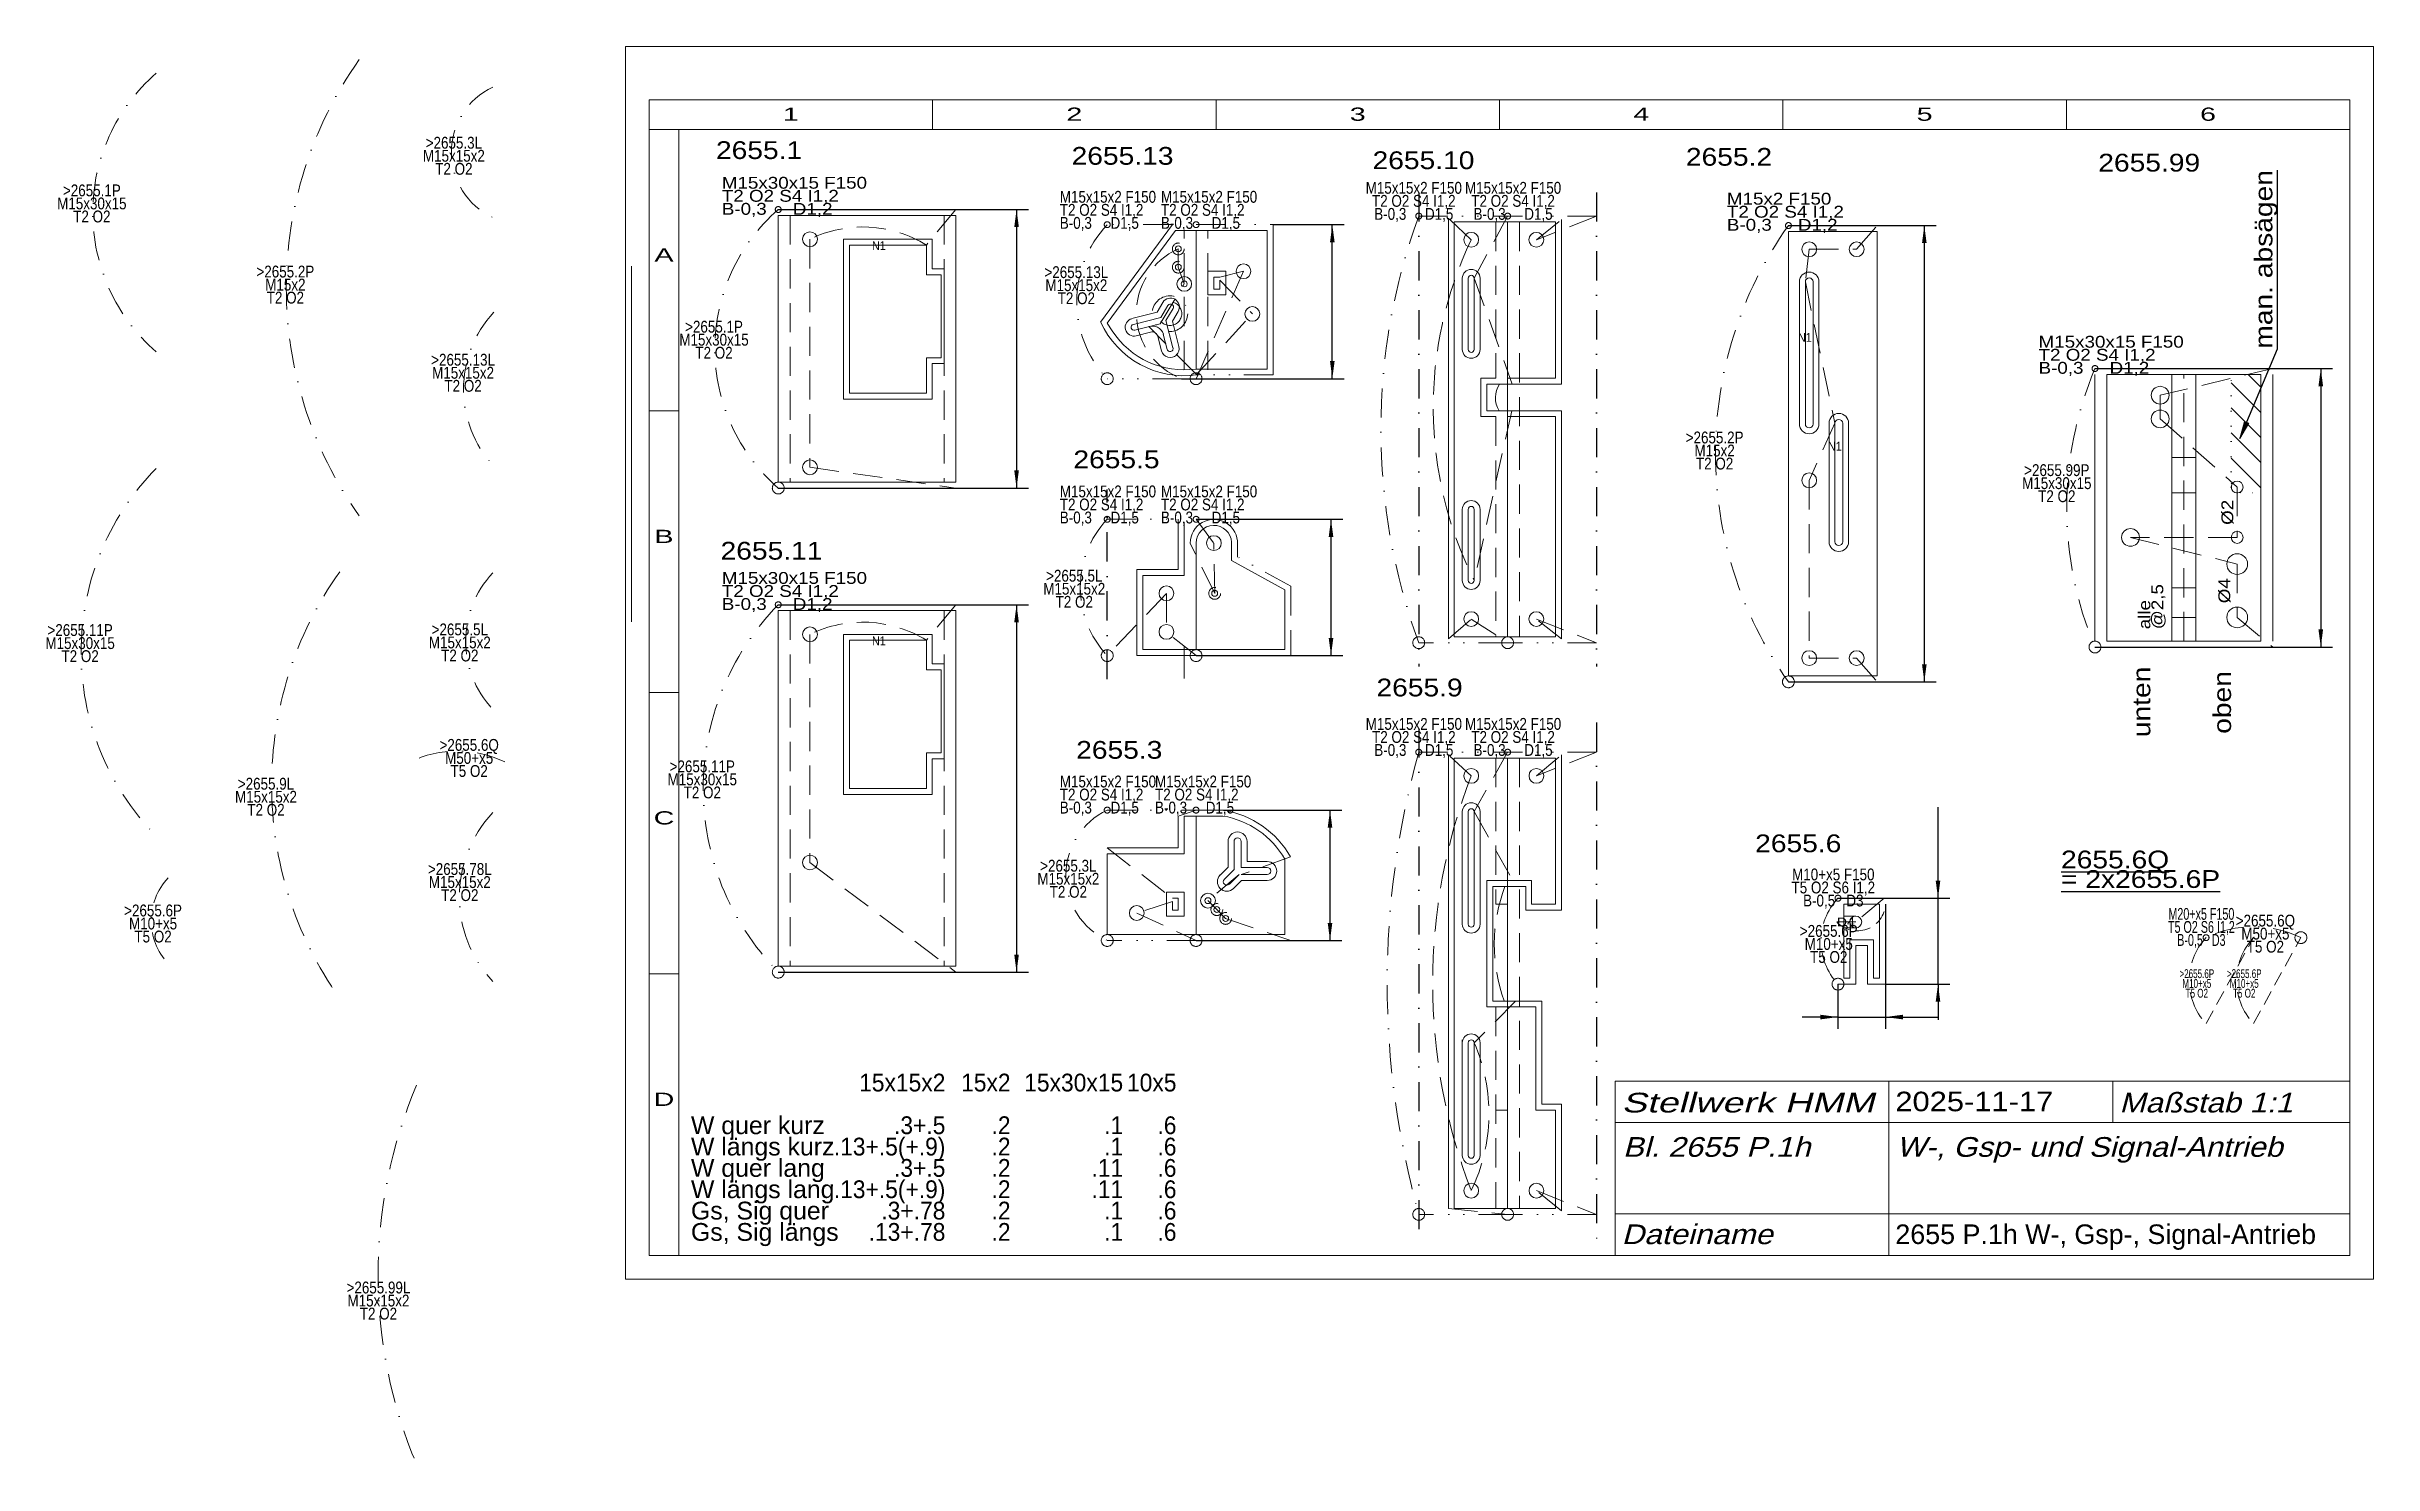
# Model space of a CAD drawing. Extents: x -97 to 296, y -30 to 209.
import ezdxf
from ezdxf.enums import TextEntityAlignment as Align

# ---------------------------------------------------------------- set-up
doc = ezdxf.new("R2010")
doc.units = 0
doc.header["$LTSCALE"] = 9.84733
for name, pattern in [('DASHDOT', [1, 0.5, -0.25, 0, -0.25]), ('DASHED', [0.75, 0.5, -0.25]), ('DIVIDE', [1.25, 0.5, -0.25, 0, -0.25, 0, -0.25]), ('DOT', [0.25, 0, -0.25]), ('HIDDEN', [0.375, 0.25, -0.125]), ('PHANTOM', [2.5, 1.25, -0.25, 0.25, -0.25, 0.25, -0.25])]:
    doc.linetypes.add(name, pattern=pattern)
for name, color, linetype, lineweight in [('2655_1 RAHMEN', 7, 'CONTINUOUS', 13), ('2655_10 ZUNGENSCHIEBER', 171, 'CONTINUOUS', 13), ('2655_10L', 30, 'CONTINUOUS', 13), ('2655_10R', 14, 'CONTINUOUS', 13), ('2655_11P', 30, 'CONTINUOUS', 13), ('2655_12 SIGNALPLATTE', 172, 'CONTINUOUS', 13), ('2655_13L', 30, 'CONTINUOUS', 13), ('2655_13R', 14, 'CONTINUOUS', 13), ('2655_1P', 30, 'CONTINUOUS', 13), ('2655_2 SCHIEBER', 230, 'CONTINUOUS', 13), ('2655_2P', 30, 'CONTINUOUS', 13), ('2655_3 DREHHEBEL', 150, 'CONTINUOUS', 13), ('2655_3L', 30, 'CONTINUOUS', 13), ('2655_3R', 14, 'CONTINUOUS', 13), ('2655_5 STELLHEBEL', 172, 'CONTINUOUS', 13), ('2655_5L', 30, 'CONTINUOUS', 13), ('2655_5R', 14, 'CONTINUOUS', 13), ('2655_6 STELLVERSTELLUNG', 230, 'CONTINUOUS', 13), ('2655_6P', 30, 'CONTINUOUS', 13), ('2655_6Q', 30, 'CONTINUOUS', 13), ('2655_8 STELLANSCHLAG', 6, 'CONTINUOUS', 13), ('2655_9 RIEGELSCHIEBER', 171, 'CONTINUOUS', 13), ('2655_99 RAHMENLEHRE', 7, 'CONTINUOUS', 13), ('2655_99P', 30, 'CONTINUOUS', 13), ('2655_9L', 30, 'CONTINUOUS', 13), ('2655_9R', 14, 'CONTINUOUS', 13), ('2655___ W-_ GSP-_ SIGNAL-ANTRIEB', 230, 'CONTINUOUS', 13), ('BEMAßUNG', 7, 'CONTINUOUS', 25), ('BESCHRIFTUNG', 7, 'CONTINUOUS', 25), ('HILFSLINIEN', 3, 'CONTINUOUS', 0), ('MITTELLINIEN', 5, 'DASHDOT', 25), ('SCHRAFFUR', 7, 'CONTINUOUS', 25), ('STANDARD', 7, 'CONTINUOUS', 0)]:
    doc.layers.add(name, color=color, linetype=linetype, lineweight=lineweight)
doc.styles.add('Arial', font='arial.ttf')

msp = doc.modelspace()

# ---------------------------------------------------------------- texts
at = {"layer": '2655_10L', "insert": (134.04, 182.77), "char_height": 2, "attachment_point": 5, "line_spacing_factor": 0.66, "style": 'Arial'}
msp.add_mtext('\\W0.810867;M15x15x2 F150\\PT2 O2 S4 I1,2\\PB-0,3     D1,5', dxfattribs=at)
at = {"layer": '2655_10R', "insert": (150.8, 182.77), "char_height": 2, "attachment_point": 5, "line_spacing_factor": 0.66, "style": 'Arial'}
msp.add_mtext('\\W0.810867;M15x15x2 F150\\PT2 O2 S4 I1,2\\PB-0,3     D1,5', dxfattribs=at)
at = {"layer": '2655_11P', "linetype": 'DASHED', "style": 'Arial', "width": 0.864842}
msp.add_text('N1', height=1.5, dxfattribs=at).set_placement((42.6, 109.45), align=Align.TOP_LEFT)
at = {"layer": '2655_11P', "insert": (17.26, 120.32), "char_height": 2, "attachment_point": 1, "line_spacing_factor": 0.66, "style": 'Arial'}
msp.add_mtext('\\W1.135101;M15x30x15 F150\\PT2 O2 S4 I1,2\\PB-0,3     D1,2', dxfattribs=at)
at = {"layer": '2655_13L', "insert": (74.3, 184.64), "char_height": 2, "attachment_point": 1, "line_spacing_factor": 0.66, "style": 'Arial'}
msp.add_mtext('\\W0.810867;M15x15x2 F150\\PT2 O2 S4 I1,2\\PB-0,3     D1,5', dxfattribs=at)
at = {"layer": '2655_13R', "insert": (91.37, 184.64), "char_height": 2, "attachment_point": 1, "line_spacing_factor": 0.66, "style": 'Arial'}
msp.add_mtext('\\W0.810867;M15x15x2 F150\\PT2 O2 S4 I1,2\\PB-0,3     D1,5', dxfattribs=at)
at = {"layer": '2655_1P', "linetype": 'DASHED', "style": 'Arial', "width": 0.864842}
msp.add_text('N1', height=1.5, dxfattribs=at).set_placement((42.6, 176.15), align=Align.TOP_LEFT)
at = {"layer": '2655_1P', "insert": (17.26, 187.01), "char_height": 2, "attachment_point": 1, "line_spacing_factor": 0.66, "style": 'Arial'}
msp.add_mtext('\\W1.135101;M15x30x15 F150\\PT2 O2 S4 I1,2\\PB-0,3     D1,2', dxfattribs=at)
at = {"layer": '2655_2P', "linetype": 'DASHED', "style": 'Arial', "width": 0.864842}
for p in [(198.88, 160.67), (203.94, 142.31)]:
    msp.add_text('N1', height=1.5, dxfattribs=at).set_placement(p, align=Align.TOP_LEFT)
at = {"layer": '2655_2P', "insert": (186.88, 184.32), "char_height": 2, "attachment_point": 1, "line_spacing_factor": 0.66, "style": 'Arial'}
msp.add_mtext('\\W1.135100;M15x2 F150\\PT2 O2 S4 I1,2\\PB-0,3     D1,2', dxfattribs=at)
at = {"layer": '2655_3L', "insert": (74.3, 85.97), "char_height": 2, "attachment_point": 1, "line_spacing_factor": 0.66, "style": 'Arial'}
msp.add_mtext('\\W0.810867;M15x15x2 F150\\PT2 O2 S4 I1,2\\PB-0,3     D1,5', dxfattribs=at)
at = {"layer": '2655_3R', "insert": (90.37, 85.97), "char_height": 2, "attachment_point": 1, "line_spacing_factor": 0.66, "style": 'Arial'}
msp.add_mtext('\\W0.810867;M15x15x2 F150\\PT2 O2 S4 I1,2\\PB-0,3     D1,5', dxfattribs=at)
at = {"layer": '2655_5L', "insert": (74.3, 134.92), "char_height": 2, "attachment_point": 1, "line_spacing_factor": 0.66, "style": 'Arial'}
msp.add_mtext('\\W0.810867;M15x15x2 F150\\PT2 O2 S4 I1,2\\PB-0,3     D1,5', dxfattribs=at)
at = {"layer": '2655_5R', "insert": (91.37, 134.92), "char_height": 2, "attachment_point": 1, "line_spacing_factor": 0.66, "style": 'Arial'}
msp.add_mtext('\\W0.810867;M15x15x2 F150\\PT2 O2 S4 I1,2\\PB-0,3     D1,5', dxfattribs=at)
at = {"layer": '2655_6P', "linetype": 'DASHED', "style": 'Arial', "width": 1.135027}
msp.add_text('D4', height=1.5, dxfattribs=at).set_placement((205.43, 62.01), align=Align.TOP_LEFT)
at = {"layer": '2655_6P', "insert": (204.84, 66.9), "char_height": 2, "attachment_point": 5, "line_spacing_factor": 0.66, "style": 'Arial'}
msp.add_mtext('\\W0.810851;M10+x5 F150\\PT5 O2 S6 I1,2\\PB-0,5   D3', dxfattribs=at)
at = {"layer": '2655_6Q', "attachment_point": 5, "line_spacing_factor": 0.66, "style": 'Arial'}
for s, insert, char_height in [('\\W0.648577;M20+x5 F150\\PT5 O2 S6 I1,2\\PB-0,5   D3', (266.96, 60.24), 2), ('\\W0.648575;>2655.6P\\PM10+x5\\PT5 O2', (266.19, 50.88), 1.5), ('\\W0.648575;>2655.6P\\PM10+x5\\PT5 O2', (274.19, 50.88), 1.5)]:
    msp.add_mtext(s, dxfattribs=dict(at, insert=insert, char_height=char_height))
at = {"layer": '2655_99P', "insert": (239.48, 160.18), "char_height": 2, "attachment_point": 1, "line_spacing_factor": 0.66, "style": 'Arial'}
msp.add_mtext('\\W1.135101;M15x30x15 F150\\PT2 O2 S4 I1,2\\PB-0,3     D1,2', dxfattribs=at)
at = {"layer": '2655_9L', "insert": (134.05, 92.3), "char_height": 2, "attachment_point": 5, "line_spacing_factor": 0.66, "style": 'Arial'}
msp.add_mtext('\\W0.810867;M15x15x2 F150\\PT2 O2 S4 I1,2\\PB-0,3     D1,5', dxfattribs=at)
at = {"layer": '2655_9R', "insert": (150.8, 92.3), "char_height": 2, "attachment_point": 5, "line_spacing_factor": 0.66, "style": 'Arial'}
msp.add_mtext('\\W0.810867;M15x15x2 F150\\PT2 O2 S4 I1,2\\PB-0,3     D1,5', dxfattribs=at)
at = {"layer": '2655___ W-_ GSP-_ SIGNAL-ANTRIEB', "char_height": 2, "attachment_point": 5, "line_spacing_factor": 0.66, "style": 'Arial'}
for s, insert in [('\\W0.810845;>2655.3L\\PM15x15x2\\PT2 O2', (-27.96, 190.55)), ('\\W0.810845;>2655.1P\\PM15x30x15\\PT2 O2', (-89.06, 182.51)), ('\\W0.810845;>2655.2P\\PM15x2\\PT2 O2', (-56.4, 168.81)), ('\\W0.810848;>2655.13L\\PM15x15x2\\PT2 O2', (77.09, 168.71)), ('\\W0.810845;>2655.1P\\PM15x30x15\\PT2 O2', (15.94, 159.51)), ('\\W0.810848;>2655.13L\\PM15x15x2\\PT2 O2', (-26.41, 153.93)), ('\\W0.810845;>2655.2P\\PM15x2\\PT2 O2', (184.81, 140.81)), ('\\W0.810848;>2655.99P\\PM15x30x15\\PT2 O2', (242.56, 135.3)), ('\\W0.810845;>2655.5L\\PM15x15x2\\PT2 O2', (76.74, 117.48)), ('\\W0.810848;>2655.11P\\PM15x30x15\\PT2 O2', (-91.04, 108.31)), ('\\W0.810845;>2655.5L\\PM15x15x2\\PT2 O2', (-26.96, 108.42)), ('\\W0.810846;>2655.6Q\\PM50+x5\\PT5 O2', (-25.38, 88.93)), ('\\W0.810848;>2655.11P\\PM15x30x15\\PT2 O2', (13.96, 85.31)), ('\\W0.810845;>2655.9L\\PM15x15x2\\PT2 O2', (-59.67, 82.38)), ('\\W0.810848;>2655.78L\\PM15x15x2\\PT2 O2', (-26.96, 67.98)), ('\\W0.810845;>2655.3L\\PM15x15x2\\PT2 O2', (75.74, 68.54)), ('\\W0.810845;>2655.6P\\PM10+x5\\PT5 O2', (-78.73, 60.99)), ('\\W0.810845;>2655.6P\\PM10+x5\\PT5 O2', (204.07, 57.54)), ('\\W0.810846;>2655.6Q\\PM50+x5\\PT5 O2', (277.76, 59.28)), ('\\W0.810848;>2655.99L\\PM15x15x2\\PT2 O2', (-40.69, -2.64))]:
    msp.add_mtext(s, dxfattribs=dict(at, insert=insert))
at = {"layer": 'BESCHRIFTUNG', "style": 'Arial'}
for s, height, width, p in [('2655.1', 3, 1.135138, (16.27, 193.02)), ('2655.13', 3, 1.135139, (76.29, 192.05)), ('2655.10', 3, 1.135139, (127.08, 191.31)), ('2655.2', 3, 1.135138, (179.96, 191.89)), ('2655.99', 3, 1.135139, (249.56, 190.9)), ('2655.5', 3, 1.135138, (76.59, 140.83)), ('2655.11', 3, 1.135139, (17.05, 125.41)), ('2655.9', 3, 1.134873, (127.74, 102.33)), ('2655.3', 3, 1.135138, (77.06, 91.81)), ('2655.6', 3, 1.135138, (191.65, 76.03)), ('2025-11-17', 3.3, 1.130203, (215.31, 32.62)), ('2655 P.1h W-, Gsp-, Signal-Antrieb', 3.3, 0.982814, (215.31, 10.22))]:
    msp.add_text(s, height=height, dxfattribs=dict(at, width=width)).set_placement(p, align=Align.TOP_LEFT)
at = {"layer": 'BESCHRIFTUNG', "style": 'Arial', "width": 1.135108}
msp.add_text('man. absägen', height=3, rotation=90, dxfattribs=at).set_placement((275.94, 158.01), align=Align.TOP_LEFT)
at = {"layer": 'BESCHRIFTUNG', "style": 'Arial', "width": 1.135065}
for s, p in [('Ø2', (272.34, 128.28)), ('Ø4', (271.82, 115.05))]:
    msp.add_text(s, height=2, rotation=90, dxfattribs=at).set_placement(p)
at = {"layer": 'BESCHRIFTUNG', "linetype": 'PHANTOM', "style": 'Arial'}
for s, width, p in [('unten', 1.135137, (255.34, 92.45)), ('oben', 1.135145, (268.96, 93.02))]:
    msp.add_text(s, height=3, rotation=90, dxfattribs=dict(at, width=width)).set_placement(p, align=Align.TOP_LEFT)
at = {"layer": 'BESCHRIFTUNG', "style": 'Arial', "oblique": 15}
for s, width, p in [('Stellwerk HMM', 1.365378, (169.11, 32.44)), ('Maßstab 1:1', 1.134935, (253.11, 32.44)), ('Bl. 2655 P.1h', 1.134924, (169.33, 24.96)), ('W-, Gsp- und Signal-Antrieb ', 1.121608, (215.53, 24.96)), ('Dateiname', 1.135074, (169.11, 10.22))]:
    msp.add_text(s, height=3.325, dxfattribs=dict(at, width=width)).set_placement(p, align=Align.TOP_LEFT)
at = {"layer": 'BESCHRIFTUNG', "insert": (260.93, 110.66), "char_height": 2, "attachment_point": 7, "rotation": 90, "line_spacing_factor": 0.66, "style": 'Arial'}
msp.add_mtext('\\W1.135062;alle\\P@2,5', dxfattribs=at)
at = {"layer": 'BESCHRIFTUNG', "insert": (243.27, 73.31), "char_height": 3, "attachment_point": 1, "line_spacing_factor": 0.66, "style": 'Arial'}
msp.add_mtext('\\W1.135112;\\L2655.6Q\\P= 2x2655.6P', dxfattribs=at)
at = {"layer": 'BESCHRIFTUNG', "linetype": 'DASHED', "char_height": 3, "line_spacing_factor": 0.72, "style": 'Arial'}
for s, insert, attachment_point in [('\\W0.918893;15x15x2\\P\\P.3+.5\\P.13+.5(+.9)\\P.3+.5\\P.13+.5(+.9)\\P.3+.78\\P.13+.78\\P', (54.99, 35.66), 3), ('\\W0.918886;15x2\\P\\P.2\\P.2\\P.2\\P.2\\P.2\\P.2', (65.99, 35.66), 3), ('\\W0.918886;15x30x15\\P\\P.1\\P.1\\P.11\\P.11\\P.1\\P.1\\P', (84.99, 35.66), 3), ('\\W0.918886;10x5\\P\\P.6\\P.6\\P.6\\P.6\\P.6\\P.6', (93.99, 35.66), 3), ('\\W1.000000;\\P\\PW quer kurz\\PW längs kurz\\PW quer lang\\PW längs lang\\PGs, Sig quer\\PGs, Sig längs', (12.05, 35.66), 1)]:
    msp.add_mtext(s, dxfattribs=dict(at, insert=insert, attachment_point=attachment_point))
at = {"layer": 'STANDARD', "style": 'Arial'}
for s, width, p in [('1', 1.547923, (28.92, 196.47)), ('2', 1.547922, (76.75, 196.47)), ('3', 1.547923, (124.58, 196.47)), ('4', 1.547923, (172.42, 196.47)), ('5', 1.547922, (220.25, 196.47)), ('6', 1.547923, (268.08, 196.47)), ('A', 1.547987, (7.5, 172.72)), ('B', 1.547987, (7.5, 125.22)), ('C', 1.548103, (7.5, 77.72)), ('D', 1.548104, (7.5, 30.22))]:
    msp.add_text(s, height=2.23, dxfattribs=dict(at, width=width)).set_placement(p, align=Align.CENTER)

# ---------------------------------------------------------------- blocks, each defined once
blk = doc.blocks.new('D405876736')
at = {"layer": 'BEMAßUNG', "color": 172}
for p, q in [((26.78, 181.49), (69, 181.49)), ((67, 181.49), (67, 134.49)), ((26.78, 134.49), (69, 134.49))]:
    blk.add_line(p, q, dxfattribs=at)
at = {"layer": 'BEMAßUNG'}
for points in [[(67, 181.49), (67.39, 178.52), (66.61, 178.52)], [(67, 134.49), (66.61, 137.47), (67.39, 137.47)]]:
    blk.add_solid(points, dxfattribs=at)
blk = doc.blocks.new('D405876480')
at = {"layer": 'BEMAßUNG', "color": 172}
for p, q in [((26.78, 114.8), (69, 114.8)), ((67, 114.8), (67, 52.8)), ((26.78, 52.8), (69, 52.8))]:
    blk.add_line(p, q, dxfattribs=at)
at = {"layer": 'BEMAßUNG'}
for points in [[(67, 114.8), (67.39, 111.82), (66.61, 111.82)], [(67, 52.8), (66.61, 55.77), (67.39, 55.77)]]:
    blk.add_solid(points, dxfattribs=at)
blk = doc.blocks.new('D405876224')
at = {"layer": 'BEMAßUNG', "color": 172}
for p, q in [((197.27, 178.79), (222.2, 178.79)), ((220.2, 178.79), (220.2, 101.79)), ((197.27, 101.79), (222.2, 101.79))]:
    blk.add_line(p, q, dxfattribs=at)
at = {"layer": 'BEMAßUNG'}
for points in [[(220.2, 178.79), (220.59, 175.82), (219.81, 175.82)], [(220.2, 101.79), (219.81, 104.77), (220.59, 104.77)]]:
    blk.add_solid(points, dxfattribs=at)
blk = doc.blocks.new('D405875968')
at = {"layer": 'BEMAßUNG', "color": 172}
for p, q in [((97.3, 129.22), (122.07, 129.22)), ((120.07, 106.22), (120.07, 129.22)), ((97.3, 106.22), (122.07, 106.22))]:
    blk.add_line(p, q, dxfattribs=at)
at = {"layer": 'BEMAßUNG'}
for points in [[(120.07, 129.22), (120.46, 126.25), (119.68, 126.25)], [(120.07, 106.22), (119.68, 109.19), (120.46, 109.19)]]:
    blk.add_solid(points, dxfattribs=at)
blk = doc.blocks.new('D405875712')
at = {"layer": 'BEMAßUNG', "color": 172}
for p, q in [((110.3, 178.94), (122.29, 178.94)), ((120.29, 152.94), (120.29, 178.94)), ((94.86, 152.94), (122.29, 152.94))]:
    blk.add_line(p, q, dxfattribs=at)
at = {"layer": 'BEMAßUNG'}
for points in [[(120.29, 178.94), (120.68, 175.97), (119.9, 175.97)], [(120.29, 152.94), (119.9, 155.92), (120.68, 155.92)]]:
    blk.add_solid(points, dxfattribs=at)
blk = doc.blocks.new('D405875456')
at = {"layer": 'BEMAßUNG', "color": 172}
for p, q in [((213.63, 64.27), (213.63, 43.22)), ((205.63, 50.77), (205.63, 43.22)), ((205.63, 45.22), (199.59, 45.22)), ((205.63, 45.22), (213.63, 45.22)), ((213.63, 45.22), (222.4, 45.22))]:
    blk.add_line(p, q, dxfattribs=at)
at = {"layer": 'BEMAßUNG'}
for points in [[(205.63, 45.22), (202.65, 44.82), (202.65, 45.61)], [(213.63, 45.22), (216.6, 45.61), (216.6, 44.82)]]:
    blk.add_solid(points, dxfattribs=at)
blk = doc.blocks.new('D405875200')
at = {"layer": 'BEMAßUNG', "color": 172}
for p, q in [((222.51, 65.27), (222.51, 80.66)), ((205.63, 65.27), (224.51, 65.27)), ((222.51, 50.77), (222.51, 65.27)), ((213.63, 50.77), (224.51, 50.77)), ((222.51, 50.77), (222.51, 44.74))]:
    blk.add_line(p, q, dxfattribs=at)
at = {"layer": 'BEMAßUNG'}
for points in [[(222.51, 65.27), (222.12, 68.25), (222.9, 68.25)], [(222.51, 50.77), (222.9, 47.8), (222.12, 47.8)]]:
    blk.add_solid(points, dxfattribs=at)
blk = doc.blocks.new('D405888768')
at = {"layer": 'BEMAßUNG', "color": 172}
for p, q in [((249, 154.66), (289.11, 154.66)), ((287.11, 154.66), (287.11, 107.66)), ((249, 107.66), (289.11, 107.66))]:
    blk.add_line(p, q, dxfattribs=at)
at = {"layer": 'BEMAßUNG'}
for points in [[(287.11, 154.66), (287.5, 151.68), (286.72, 151.68)], [(287.11, 107.66), (286.72, 110.63), (287.5, 110.63)]]:
    blk.add_solid(points, dxfattribs=at)
blk = doc.blocks.new('D405825280')
at = {"layer": 'BEMAßUNG', "color": 172}
for p, q in [((101.92, 80.14), (121.9, 80.14)), ((119.9, 58.14), (119.9, 80.14)), ((97.3, 58.14), (121.9, 58.14))]:
    blk.add_line(p, q, dxfattribs=at)
at = {"layer": 'BEMAßUNG'}
for points in [[(119.9, 80.14), (120.29, 77.17), (119.51, 77.17)], [(119.9, 58.14), (119.51, 61.11), (120.29, 61.11)]]:
    blk.add_solid(points, dxfattribs=at)
blk = doc.blocks.new('_A407156080', base_point=(273.45, 142.83))
at = {"layer": '2655_12 SIGNALPLATTE', "linetype": 'CONTINUOUS'}
blk.add_hatch(color=172, dxfattribs=at).paths.add_polyline_path([(274.24, 145.73), (273.45, 142.83), (274.96, 145.42)])
at = {"layer": '2655_12 SIGNALPLATTE', "color": 7, "linetype": 'CONTINUOUS', "lineweight": 25}
for p, q in [((279.8, 158.01), (279.8, 188.16)), ((273.45, 142.83), (279.8, 158.01))]:
    blk.add_line(p, q, dxfattribs=at)
at = {"layer": '2655_12 SIGNALPLATTE', "color": 172, "linetype": 'CONTINUOUS', "lineweight": 0}
for p, q in [((274.24, 145.73), (273.45, 142.83)), ((273.45, 142.83), (274.96, 145.42)), ((274.96, 145.42), (274.24, 145.73))]:
    blk.add_line(p, q, dxfattribs=at)

# ---------------------------------------------------------------- hatches: boundary and pattern name
at = {"layer": 'SCHRAFFUR', "lineweight": 25}
h = msp.add_hatch(dxfattribs=at)
h.set_pattern_fill('ANSI31', color=256, scale=24, style=0)
h.set_pattern_definition([(135, (0, 0), (-2.12132, -2.12132), [])])
edge = h.paths.add_edge_path()
edge.add_arc((273, 134.66), 1, -90, 180, ccw=False)
edge.add_line((273, 133.66), (277, 133.66))
edge.add_line((277, 133.66), (277, 153.66))
edge.add_line((277, 153.66), (272, 153.66))
edge.add_line((272, 153.66), (272, 134.66))

# ---------------------------------------------------------------- linework, layer by layer
at = {"layer": '2655_1 RAHMEN'}
for p, q in [((26.78, 180.49), (26.78, 135.49)), ((26.78, 180.49), (56.78, 180.49)), ((56.78, 180.49), (56.78, 135.49)), ((37.78, 176.49), (37.78, 149.49)), ((52.78, 176.49), (37.78, 176.49)), ((52.78, 176.49), (52.78, 171.49)), ((52.78, 171.49), (54.78, 171.49)), ((54.78, 171.49), (54.78, 155.49)), ((52.78, 155.49), (54.78, 155.49)), ((52.78, 155.49), (52.78, 149.49)), ((251, 108.66), (251, 153.66)), ((266, 153.66), (251, 153.66)), ((262, 153.66), (277, 153.66)), ((262, 108.66), (262, 153.66)), ((266, 108.66), (266, 153.66)), ((277, 108.66), (277, 153.66)), ((37.78, 149.49), (52.78, 149.49)), ((262, 139.66), (264, 139.66)), ((266, 139.66), (264, 139.66)), ((26.78, 135.49), (56.78, 135.49)), ((262, 133.66), (264, 133.66)), ((266, 133.66), (264, 133.66)), ((262, 117.66), (264, 117.66)), ((266, 117.66), (264, 117.66)), ((26.78, 113.8), (26.78, 53.8)), ((26.78, 113.8), (56.78, 113.8)), ((56.78, 113.8), (56.78, 53.8)), ((262, 112.66), (264, 112.66)), ((266, 112.66), (264, 112.66)), ((37.78, 109.8), (37.78, 82.8)), ((52.78, 109.8), (37.78, 109.8)), ((52.78, 109.8), (52.78, 104.8)), ((266, 108.66), (251, 108.66)), ((262, 108.66), (277, 108.66)), ((52.78, 104.8), (54.78, 104.8)), ((54.78, 104.8), (54.78, 88.8)), ((52.78, 88.8), (54.78, 88.8)), ((52.78, 88.8), (52.78, 82.8)), ((37.78, 82.8), (52.78, 82.8)), ((26.78, 53.8), (56.78, 53.8))]:
    msp.add_line(p, q, dxfattribs=at)
at = {"layer": '2655_1 RAHMEN', "linetype": 'DASHED'}
msp.add_line((264, 108.66), (264, 153.66), dxfattribs=at)
msp.add_line((264, 108.66), (264, 153.66), dxfattribs=at)
at = {"layer": '2655_1 RAHMEN', "linetype": 'DOT'}
for p, q in [((272, 134.66), (272, 153.66)), ((273, 133.66), (277, 133.66))]:
    msp.add_line(p, q, dxfattribs=at)
at = {"layer": '2655_10 ZUNGENSCHIEBER'}
for p, q in [((140.88, 109.39), (140.88, 179.39)), ((140.88, 179.39), (149.88, 179.39)), ((149.88, 179.39), (149.88, 109.39)), ((157.97, 179.39), (149.88, 179.39)), ((149.88, 179.39), (149.88, 152.13)), ((157.97, 153.04), (157.97, 179.39)), ((142.23, 169.89), (142.23, 157.89)), ((145.23, 169.89), (145.23, 157.89)), ((147.88, 153.05), (145.38, 153.05)), ((145.38, 146.55), (145.38, 153.05)), ((157.97, 153.04), (151.88, 153.04)), ((145.38, 146.55), (147.88, 146.55)), ((149.88, 145.63), (149.88, 109.39)), ((157.97, 146.54), (151.88, 146.54)), ((157.97, 109.39), (157.97, 146.54)), ((142.23, 130.89), (142.23, 118.89)), ((145.23, 118.89), (145.23, 130.89)), ((149.88, 109.39), (140.88, 109.39)), ((157.97, 109.39), (149.88, 109.39))]:
    msp.add_line(p, q, dxfattribs=at)
at = {"layer": '2655_10 ZUNGENSCHIEBER', "linetype": 'DASHED'}
for p, q in [((147.88, 179.39), (147.88, 153.05)), ((151.88, 179.39), (151.88, 109.39)), ((151.88, 153.04), (149.88, 153.04)), ((147.88, 146.55), (147.88, 109.39)), ((151.88, 146.54), (149.88, 146.54))]:
    msp.add_line(p, q, dxfattribs=at)
at = {"layer": '2655_10 ZUNGENSCHIEBER'}
for centre, start, end in [((143.73, 169.89), 0, 180), ((143.73, 157.89), 180, 360), ((143.73, 130.89), 0, 180), ((143.73, 118.89), 180, 360)]:
    msp.add_arc(centre, 1.5, start, end, dxfattribs=at)
at = {"layer": '2655_10L', "linetype": 'DIVIDE'}
for p, q in [((134.88, 180.39), (149.88, 180.39)), ((149.88, 108.39), (134.88, 108.39))]:
    msp.add_line(p, q, dxfattribs=at)
at = {"layer": '2655_10L'}
for p, q in [((139.88, 109.04), (139.88, 180.04)), ((143.23, 169.89), (143.23, 157.89)), ((144.23, 169.89), (144.23, 157.89)), ((146.38, 147.55), (146.38, 152.05)), ((150.67, 152.05), (146.38, 152.05)), ((146.38, 147.55), (150.56, 147.55)), ((143.23, 130.89), (143.23, 118.89)), ((144.23, 118.89), (144.23, 130.89))]:
    msp.add_line(p, q, dxfattribs=at)
at = {"layer": '2655_10L', "linetype": 'DASHED'}
for p, q in [((143.73, 176.39), (139.88, 180.04)), ((149.88, 180.39), (144.23, 169.89)), ((144.23, 169.89), (150.67, 152.05)), ((150.56, 147.55), (144.23, 118.89)), ((139.88, 109.04), (143.73, 112.38)), ((143.73, 112.38), (149.88, 108.39))]:
    msp.add_line(p, q, dxfattribs=at)
at = {"layer": '2655_10L', "linetype": 'PHANTOM'}
for centre, radius in [((134.88, 180.39), 0.5), ((134.88, 108.39), 1)]:
    msp.add_circle(centre, radius, dxfattribs=at)
at = {"layer": '2655_10L'}
for centre in [(143.73, 176.39), (143.73, 112.38)]:
    msp.add_circle(centre, 1.25, dxfattribs=at)
at = {"layer": '2655_10L', "linetype": 'DASHED'}
msp.add_arc((202.69, 148.14), 65.37, 154.4003, 206.5854, dxfattribs=at)
at = {"layer": '2655_10L'}
for centre, start, end in [((143.73, 169.89), 0, 180), ((143.73, 157.89), 180, 360), ((143.73, 130.89), 0, 180), ((143.73, 118.89), 180, 360)]:
    msp.add_arc(centre, 0.5, start, end, dxfattribs=at)
at = {"layer": '2655_10R', "linetype": 'DIVIDE'}
for p, q in [((164.88, 180.39), (149.88, 180.39)), ((164.88, 108.39), (149.88, 108.39))]:
    msp.add_line(p, q, dxfattribs=at)
at = {"layer": '2655_10R', "linetype": 'DASHED'}
for p, q in [((164.88, 180.39), (154.73, 176.39)), ((154.73, 176.39), (158.97, 179.82)), ((158.97, 109.04), (154.73, 112.38)), ((154.73, 112.38), (164.88, 108.39))]:
    msp.add_line(p, q, dxfattribs=at)
at = {"layer": '2655_10R'}
for p, q in [((158.97, 152.04), (158.97, 179.82)), ((158.97, 152.04), (148.52, 152.04)), ((158.97, 147.54), (148.47, 147.54)), ((158.97, 109.04), (158.97, 147.54))]:
    msp.add_line(p, q, dxfattribs=at)
at = {"layer": '2655_10R', "linetype": 'PHANTOM'}
for centre, radius in [((149.88, 180.39), 0.5), ((149.88, 108.39), 1)]:
    msp.add_circle(centre, radius, dxfattribs=at)
at = {"layer": '2655_10R'}
for centre in [(154.73, 176.39), (154.73, 112.38)]:
    msp.add_circle(centre, 1.25, dxfattribs=at)
msp.add_arc((151.89, 149.75), 4.08, 145.7702, 212.7926, dxfattribs=at)
at = {"layer": '2655_11P', "linetype": 'DIVIDE'}
for p, q in [((26.78, 114.8), (56.78, 114.8)), ((26.78, 52.8), (56.78, 52.8))]:
    msp.add_line(p, q, dxfattribs=at)
at = {"layer": '2655_11P', "linetype": 'DASHED'}
for p, q in [((56.78, 114.8), (51.78, 108.8)), ((32.13, 109.8), (32.13, 71.3)), ((32.13, 71.3), (56.78, 52.8))]:
    msp.add_line(p, q, dxfattribs=at)
at = {"layer": '2655_11P'}
for p, q in [((38.78, 108.8), (38.78, 83.8)), ((51.78, 108.8), (38.78, 108.8)), ((51.78, 108.8), (51.78, 103.8)), ((51.78, 103.8), (54.28, 103.8)), ((54.28, 103.8), (54.28, 89.8)), ((51.78, 89.8), (51.78, 83.8)), ((51.78, 89.8), (54.28, 89.8)), ((38.78, 83.8), (51.78, 83.8))]:
    msp.add_line(p, q, dxfattribs=at)
at = {"layer": '2655_11P', "linetype": 'PHANTOM'}
for centre, radius in [((26.78, 114.8), 0.5), ((26.78, 52.8), 1)]:
    msp.add_circle(centre, radius, dxfattribs=at)
at = {"layer": '2655_11P'}
for centre in [(32.13, 109.8), (32.13, 71.3)]:
    msp.add_circle(centre, 1.25, dxfattribs=at)
at = {"layer": '2655_11P', "linetype": 'DASHED'}
msp.add_arc((41.05, 91.46), 20.4, 58.2475, 115.9259, dxfattribs=at)
at = {"layer": '2655_13L'}
for p, q in [((81.19, 162.51), (93.31, 178.94)), ((91.36, 163.29), (92.55, 165.3)), ((86.72, 162.11), (91.36, 163.29)), ((86.96, 161.14), (91.25, 162.23)), ((93.41, 164.79), (92.22, 162.78)), ((93.4, 158.14), (92.22, 162.78)), ((91.77, 160.48), (92.43, 157.89))]:
    msp.add_line(p, q, dxfattribs=at)
at = {"layer": '2655_13L', "linetype": 'DIVIDE'}
for p, q in [((93.31, 178.94), (82.3, 178.94)), ((94.86, 152.94), (82.3, 152.94))]:
    msp.add_line(p, q, dxfattribs=at)
at = {"layer": '2655_13L', "linetype": 'DASHED'}
for p, q in [((94.3, 171.77), (94.3, 174.85)), ((91.25, 162.23), (95.3, 168.94)), ((95.3, 168.94), (94.3, 171.77)), ((97.43, 153.59), (89.31, 161.74))]:
    msp.add_line(p, q, dxfattribs=at)
at = {"layer": '2655_13L', "linetype": 'PHANTOM'}
for centre, radius in [((82.3, 178.94), 0.5), ((82.3, 152.94), 1)]:
    msp.add_circle(centre, radius, dxfattribs=at)
at = {"layer": '2655_13L', "linetype": 'DIVIDE'}
for centre in [(94.3, 174.85), (94.3, 171.77)]:
    msp.add_circle(centre, 1, dxfattribs=at)
at = {"layer": '2655_13L'}
msp.add_circle((95.3, 168.94), 1.25, dxfattribs=at)
at = {"layer": '2655_13L', "linetype": 'DASHED'}
msp.add_arc((99.07, 164.01), 11.85, 113.7717, 249.1762, dxfattribs=at)
at = {"layer": '2655_13L'}
for centre, radius, start, end in [((92.98, 165.05), 0.5, 329.29, 509.29), ((95.3, 168.94), 15.5, 204.4917, 277.9281), ((86.84, 161.62), 0.5, 104.29, 284.29), ((89.93, 159.9), 1.93, 17.273, 108.5844), ((92.92, 158.01), 0.5, 194.29, 374.29)]:
    msp.add_arc(centre, radius, start, end, dxfattribs=at)
at = {"layer": '2655_13R', "linetype": 'DIVIDE'}
for p, q in [((97.3, 178.94), (110.3, 178.94)), ((110.3, 153.58), (97.3, 153.58))]:
    msp.add_line(p, q, dxfattribs=at)
at = {"layer": '2655_13R'}
for p, q in [((110.3, 178.94), (110.3, 153.58)), ((101.3, 170.08), (100.3, 170.08)), ((100.3, 170.08), (100.3, 168.08)), ((101.3, 168.08), (101.3, 169.58)), ((100.3, 168.08), (101.3, 168.08))]:
    msp.add_line(p, q, dxfattribs=at)
at = {"layer": '2655_13R', "linetype": 'DASHED'}
for p, q in [((105.3, 171.08), (97.3, 152.94)), ((105.3, 171.08), (101.3, 170.08)), ((101.3, 169.58), (106.8, 163.88)), ((97.3, 153.58), (106.8, 163.88))]:
    msp.add_line(p, q, dxfattribs=at)
at = {"layer": '2655_13R', "linetype": 'PHANTOM'}
for centre, radius in [((97.3, 178.94), 0.5), ((97.3, 152.94), 1)]:
    msp.add_circle(centre, radius, dxfattribs=at)
at = {"layer": '2655_13R'}
for centre in [(105.3, 171.08), (106.8, 163.88)]:
    msp.add_circle(centre, 1.25, dxfattribs=at)
at = {"layer": '2655_1P', "linetype": 'DIVIDE'}
for p, q in [((26.78, 181.49), (56.78, 181.49)), ((26.78, 134.49), (56.78, 134.49))]:
    msp.add_line(p, q, dxfattribs=at)
at = {"layer": '2655_1P', "linetype": 'DASHED'}
for p, q in [((56.78, 181.49), (51.78, 175.49)), ((32.13, 176.49), (32.13, 137.99)), ((32.13, 137.99), (56.78, 134.49))]:
    msp.add_line(p, q, dxfattribs=at)
at = {"layer": '2655_1P'}
for p, q in [((38.78, 175.49), (38.78, 150.49)), ((51.78, 175.49), (38.78, 175.49)), ((51.78, 175.49), (51.78, 170.49)), ((51.78, 170.49), (54.28, 170.49)), ((54.28, 170.49), (54.28, 156.49)), ((51.78, 156.49), (51.78, 150.49)), ((51.78, 156.49), (54.28, 156.49)), ((38.78, 150.49), (51.78, 150.49))]:
    msp.add_line(p, q, dxfattribs=at)
at = {"layer": '2655_1P', "linetype": 'PHANTOM'}
for centre, radius in [((26.78, 181.49), 0.5), ((26.78, 134.49), 1)]:
    msp.add_circle(centre, radius, dxfattribs=at)
at = {"layer": '2655_1P'}
for centre in [(32.13, 176.49), (32.13, 137.99)]:
    msp.add_circle(centre, 1.25, dxfattribs=at)
at = {"layer": '2655_1P', "linetype": 'DASHED'}
msp.add_arc((41.05, 158.15), 20.4, 58.2475, 115.9259, dxfattribs=at)
at = {"layer": '2655_2 SCHIEBER'}
for p, q in [((197.27, 102.79), (197.27, 177.79)), ((197.27, 177.79), (212.27, 177.79)), ((212.27, 102.79), (212.27, 177.79)), ((199.12, 169.3), (199.12, 145.3)), ((202.42, 169.3), (202.42, 145.3)), ((204.12, 145.43), (204.12, 125.43)), ((207.42, 145.43), (207.42, 125.43)), ((197.27, 102.79), (212.27, 102.79))]:
    msp.add_line(p, q, dxfattribs=at)
at = {"layer": '2655_2 SCHIEBER', "linetype": 'DASHED'}
for p, q in [((204.12, 145.43), (204.12, 125.43)), ((207.42, 145.43), (207.42, 125.43))]:
    msp.add_line(p, q, dxfattribs=at)
at = {"layer": '2655_2 SCHIEBER'}
for centre, start, end in [((200.77, 169.3), 0, 180), ((200.77, 145.3), 180, 360), ((205.77, 145.43), 0, 180), ((205.77, 125.43), 180, 360)]:
    msp.add_arc(centre, 1.65, start, end, dxfattribs=at)
at = {"layer": '2655_2P', "linetype": 'DIVIDE'}
for p, q in [((197.27, 178.79), (212.27, 178.79)), ((197.27, 101.79), (212.27, 101.79))]:
    msp.add_line(p, q, dxfattribs=at)
at = {"layer": '2655_2P', "linetype": 'DASHED'}
for p, q in [((208.77, 174.79), (212.27, 178.79)), ((200.77, 174.79), (200.12, 169.3)), ((200.77, 174.79), (208.77, 174.79)), ((200.12, 169.3), (205.12, 145.43)), ((205.12, 145.43), (200.77, 135.79)), ((200.77, 135.79), (200.77, 105.79)), ((200.77, 105.79), (208.77, 105.79)), ((208.77, 105.79), (212.27, 101.79))]:
    msp.add_line(p, q, dxfattribs=at)
at = {"layer": '2655_2P'}
for p, q in [((200.12, 169.3), (200.12, 145.3)), ((201.42, 169.3), (201.42, 145.3)), ((205.12, 145.43), (205.12, 125.43)), ((206.42, 145.43), (206.42, 125.43))]:
    msp.add_line(p, q, dxfattribs=at)
at = {"layer": '2655_2P', "linetype": 'PHANTOM'}
for centre, radius in [((197.27, 178.79), 0.5), ((197.27, 101.79), 1)]:
    msp.add_circle(centre, radius, dxfattribs=at)
at = {"layer": '2655_2P'}
for centre in [(200.77, 174.79), (208.77, 174.79), (200.77, 135.79), (200.77, 105.79), (208.77, 105.79)]:
    msp.add_circle(centre, 1.25, dxfattribs=at)
for centre, start, end in [((200.77, 169.3), 0, 180), ((200.77, 145.3), 180, 360), ((205.77, 145.43), 0, 180), ((205.77, 125.43), 180, 360)]:
    msp.add_arc(centre, 0.65, start, end, dxfattribs=at)
at = {"layer": '2655_3 DREHHEBEL'}
for p, q in [((82.3, 162.33), (93.82, 177.94)), ((93.82, 177.94), (109.3, 177.94)), ((97.3, 154.58), (97.3, 177.94)), ((109.3, 177.94), (109.3, 154.58)), ((102.3, 171.08), (99.3, 171.08)), ((99.3, 171.08), (99.3, 167.08)), ((102.3, 167.08), (102.3, 171.08)), ((90.71, 164.16), (91.69, 165.81)), ((99.3, 167.08), (102.3, 167.08)), ((83.15, 161.01), (82.3, 162.33)), ((86.47, 163.08), (90.71, 164.16)), ((94.27, 164.28), (93.29, 162.63)), ((94.37, 158.38), (93.29, 162.63)), ((87.21, 160.17), (89.63, 160.79)), ((90.85, 160.07), (91.46, 157.64)), ((109.3, 154.58), (97.3, 154.58)), ((95.3, 79.14), (101.83, 79.14)), ((95.3, 79.14), (95.3, 72.77)), ((97.3, 79.14), (97.3, 59.14)), ((102.7, 74.86), (102.7, 70.52)), ((105.9, 71.46), (105.9, 74.86)), ((95.3, 72.77), (82.3, 72.77)), ((82.3, 72.77), (82.3, 59.14)), ((109.3, 71.46), (105.9, 71.46)), ((112.3, 71.84), (112.3, 59.14)), ((101.36, 69.19), (102.7, 70.52)), ((104.96, 68.26), (103.63, 66.92)), ((109.3, 68.26), (104.96, 68.26)), ((92.3, 62.27), (92.3, 66.27)), ((92.3, 66.27), (95.3, 66.27)), ((95.3, 66.27), (95.3, 62.27)), ((112.3, 59.14), (82.3, 59.14)), ((95.3, 62.27), (92.3, 62.27))]:
    msp.add_line(p, q, dxfattribs=at)
at = {"layer": '2655_3 DREHHEBEL', "linetype": 'DASHED'}
for p, q in [((95.3, 154.44), (95.3, 177.94)), ((99.3, 154.44), (99.3, 177.94))]:
    msp.add_line(p, q, dxfattribs=at)
at = {"layer": '2655_3 DREHHEBEL'}
for centre in [(94.3, 174.85), (94.3, 171.77), (95.3, 168.94), (95.3, 168.94), (99.3, 64.86), (100.8, 63.36), (102.29, 61.86)]:
    msp.add_circle(centre, 0.5, dxfattribs=at)
at = {"layer": '2655_3 DREHHEBEL', "linetype": 'DASHDOT'}
for radius in [3, 2]:
    msp.add_circle((92.88, 163.92), radius, dxfattribs=at)
at = {"layer": '2655_3 DREHHEBEL'}
for centre, radius, start, end in [((92.98, 165.05), 1.5, 329.29, 509.29), ((95.3, 168.94), 14.5, 213.1448, 277.9281), ((86.84, 161.62), 1.5, 104.29, 284.29), ((89.93, 159.9), 0.933, 9.9957, 108.5844), ((92.92, 158.01), 1.5, 194.29, 374.29), ((99.3, 64.36), 15, 29.9264, 80.2619), ((104.3, 74.86), 1.6, 360, 540), ((109.3, 69.86), 1.6, 270, 450), ((102.49, 68.06), 1.6, 135, 315)]:
    msp.add_arc(centre, radius, start, end, dxfattribs=at)
at = {"layer": '2655_3L', "linetype": 'DIVIDE'}
for p, q in [((82.3, 80.14), (97.3, 80.14)), ((97.3, 58.14), (82.3, 58.14))]:
    msp.add_line(p, q, dxfattribs=at)
at = {"layer": '2655_3L', "linetype": 'DASHED'}
for p, q in [((97.3, 80.14), (94.3, 79.14)), ((82.3, 73.77), (93.3, 65.27)), ((93.3, 64.74), (87.29, 62.77)), ((87.29, 62.77), (97.3, 58.14))]:
    msp.add_line(p, q, dxfattribs=at)
at = {"layer": '2655_3L'}
for p, q in [((94.3, 79.14), (94.3, 73.77)), ((94.3, 73.77), (82.3, 73.77)), ((93.3, 65.27), (94.3, 65.27)), ((93.3, 63.27), (93.3, 64.74)), ((94.3, 63.27), (93.3, 63.27)), ((94.3, 65.27), (94.3, 63.27))]:
    msp.add_line(p, q, dxfattribs=at)
at = {"layer": '2655_3L', "linetype": 'PHANTOM'}
for centre, radius in [((82.3, 80.14), 0.5), ((82.3, 58.14), 1)]:
    msp.add_circle(centre, radius, dxfattribs=at)
at = {"layer": '2655_3L'}
msp.add_circle((87.29, 62.77), 1.25, dxfattribs=at)
at = {"layer": '2655_3R', "linetype": 'DIVIDE'}
for p, q in [((97.29, 80.14), (101.92, 80.14)), ((113.3, 58.14), (97.3, 58.14))]:
    msp.add_line(p, q, dxfattribs=at)
at = {"layer": '2655_3R'}
for p, q in [((103.7, 74.86), (103.7, 70.1)), ((104.9, 70.46), (104.9, 74.86)), ((102.07, 68.48), (103.7, 70.1)), ((102.92, 67.63), (104.57, 69.28)), ((109.3, 70.46), (104.9, 70.46)), ((109.3, 69.26), (104.92, 69.26))]:
    msp.add_line(p, q, dxfattribs=at)
at = {"layer": '2655_3R', "linetype": 'DASHED'}
for p, q in [((113.22, 72.23), (104.92, 69.26)), ((104.57, 69.28), (99.3, 64.86)), ((99.3, 64.86), (100.8, 63.36)), ((100.8, 63.36), (102.29, 61.86)), ((102.29, 61.86), (113.3, 58.14))]:
    msp.add_line(p, q, dxfattribs=at)
at = {"layer": '2655_3R', "linetype": 'PHANTOM'}
for centre, radius in [((97.29, 80.14), 0.5), ((97.3, 58.14), 1)]:
    msp.add_circle(centre, radius, dxfattribs=at)
at = {"layer": '2655_3R'}
msp.add_circle((99.3, 64.86), 1.25, dxfattribs=at)
at = {"layer": '2655_3R', "linetype": 'DIVIDE'}
for centre in [(100.8, 63.36), (102.29, 61.86)]:
    msp.add_circle(centre, 1, dxfattribs=at)
at = {"layer": '2655_3R'}
for centre, radius, start, end in [((99.3, 64.36), 16, 29.4913, 80.5719), ((104.3, 74.86), 0.6, 0, 180), ((102.49, 68.06), 0.6, 135, 315), ((109.3, 69.86), 0.6, 270, 450)]:
    msp.add_arc(centre, radius, start, end, dxfattribs=at)
at = {"layer": '2655_5 STELLHEBEL'}
for p, q in [((95.3, 128.72), (95.3, 119.72)), ((97.3, 125.2), (97.3, 107.22)), ((103.3, 125.35), (103.3, 122.25)), ((112.3, 117.33), (103.3, 122.25)), ((95.3, 119.72), (88.3, 119.72)), ((88.3, 119.72), (88.3, 107.22)), ((112.3, 117.33), (112.3, 107.22)), ((88.3, 107.22), (112.3, 107.22))]:
    msp.add_line(p, q, dxfattribs=at)
msp.add_circle((100.44, 116.72), 0.5, dxfattribs=at)
msp.add_arc((100.3, 125.2), 3, 2.9787, 180, dxfattribs=at)
at = {"layer": '2655_5L', "linetype": 'DIVIDE'}
msp.add_line((82.3, 129.22), (94.3, 129.22), dxfattribs=at)
at = {"layer": '2655_5L'}
for p, q in [((94.3, 129.22), (94.3, 120.72)), ((87.3, 120.72), (87.3, 106.22)), ((94.3, 120.72), (87.3, 120.72)), ((87.3, 106.22), (97.3, 106.22))]:
    msp.add_line(p, q, dxfattribs=at)
at = {"layer": '2655_5L', "linetype": 'DASHED'}
for p, q in [((92.3, 116.72), (82.3, 106.22)), ((92.3, 116.72), (92.3, 110.22)), ((97.3, 106.22), (92.3, 110.22))]:
    msp.add_line(p, q, dxfattribs=at)
at = {"layer": '2655_5L', "linetype": 'PHANTOM'}
for centre, radius in [((82.3, 129.22), 0.5), ((82.3, 106.22), 1)]:
    msp.add_circle(centre, radius, dxfattribs=at)
at = {"layer": '2655_5L'}
for centre in [(92.3, 116.72), (92.3, 110.22)]:
    msp.add_circle(centre, 1.25, dxfattribs=at)
at = {"layer": '2655_5R', "linetype": 'DASHED'}
for p, q in [((97.3, 129.22), (100.3, 125.2)), ((100.44, 116.72), (96.3, 125.2)), ((100.44, 116.72), (100.3, 125.2)), ((113.3, 117.92), (113.3, 106.22))]:
    msp.add_line(p, q, dxfattribs=at)
at = {"layer": '2655_5R'}
msp.add_line((104.3, 125.02), (104.3, 122.85), dxfattribs=at)
at = {"layer": '2655_5R', "linetype": 'DIVIDE'}
for p, q in [((113.3, 117.92), (104.3, 122.85)), ((97.3, 106.22), (113.3, 106.22))]:
    msp.add_line(p, q, dxfattribs=at)
at = {"layer": '2655_5R', "linetype": 'PHANTOM'}
for centre, radius in [((97.3, 129.22), 0.5), ((97.3, 106.22), 1)]:
    msp.add_circle(centre, radius, dxfattribs=at)
at = {"layer": '2655_5R'}
msp.add_circle((100.3, 125.2), 1.25, dxfattribs=at)
at = {"layer": '2655_5R', "linetype": 'DIVIDE'}
msp.add_circle((100.44, 116.72), 1, dxfattribs=at)
at = {"layer": '2655_5R'}
msp.add_arc((100.3, 125.2), 4, 357.4202, 540, dxfattribs=at)
at = {"layer": '2655_6 STELLVERSTELLUNG', "color": 230}
for p, q in [((206.63, 64.27), (206.63, 51.77)), ((212.63, 64.27), (206.63, 64.27)), ((212.63, 64.27), (212.63, 51.77)), ((207.63, 58.27), (211.63, 58.27)), ((207.63, 58.27), (207.63, 51.77)), ((211.63, 58.27), (211.63, 51.77)), ((207.63, 51.77), (206.63, 51.77)), ((212.63, 51.77), (211.63, 51.77))]:
    msp.add_line(p, q, dxfattribs=at)
at = {"layer": '2655_6 STELLVERSTELLUNG', "color": 230, "linetype": 'DASHED'}
for p, q in [((208.63, 62.27), (206.63, 62.27)), ((208.63, 60.27), (206.63, 60.27))]:
    msp.add_line(p, q, dxfattribs=at)
at = {"layer": '2655_6P', "linetype": 'DIVIDE'}
for p, q in [((213.43, 65.27), (205.63, 65.27)), ((208.63, 61.27), (205.43, 61.27)), ((208.63, 50.77), (205.63, 50.77)), ((213.63, 50.77), (210.63, 50.77))]:
    msp.add_line(p, q, dxfattribs=at)
at = {"layer": '2655_6P', "linetype": 'DASHED'}
msp.add_line((213.43, 65.27), (208.63, 61.27), dxfattribs=at)
at = {"layer": '2655_6P'}
for p, q in [((213.63, 64.27), (213.63, 50.77)), ((208.63, 57.27), (208.63, 50.77)), ((208.63, 57.27), (210.63, 57.27)), ((210.63, 57.27), (210.63, 50.77))]:
    msp.add_line(p, q, dxfattribs=at)
at = {"layer": '2655_6P', "linetype": 'PHANTOM'}
for centre, radius in [((205.63, 65.27), 0.5), ((205.63, 50.77), 1)]:
    msp.add_circle(centre, radius, dxfattribs=at)
at = {"layer": '2655_6P'}
msp.add_circle((208.63, 61.27), 1, dxfattribs=at)
at = {"layer": '2655_6P', "linetype": 'HIDDEN'}
msp.add_arc((208.9, 64.49), 4.73, 222.8091, 357.4034, dxfattribs=at)
at = {"layer": '2655_6Q', "linetype": 'HIDDEN'}
for p, q in [((267.75, 44.12), (275.75, 58.62)), ((275.75, 44.12), (283.75, 58.62))]:
    msp.add_line(p, q, dxfattribs=at)
at = {"layer": '2655_6Q', "linetype": 'PHANTOM'}
for centre, radius in [((267.75, 58.62), 0.5), ((283.75, 58.62), 1)]:
    msp.add_circle(centre, radius, dxfattribs=at)
at = {"layer": '2655_6Q', "linetype": 'DASHDOT'}
for centre in [(275.5, 51.37), (283.5, 51.37)]:
    msp.add_arc(centre, 10.61, 136.9144, 223.0856, dxfattribs=at)
at = {"layer": '2655_8 STELLANSCHLAG'}
msp.add_line((95.3, 107.85), (95.3, 102.35), dxfattribs=at)
at = {"layer": '2655_9 RIEGELSCHIEBER'}
for p, q in [((140.88, 12.92), (140.88, 88.92)), ((140.88, 88.92), (149.88, 88.92)), ((157.97, 88.92), (149.88, 88.92)), ((149.88, 88.92), (149.88, 12.92)), ((149.88, 88.92), (149.88, 64.25)), ((157.97, 64.25), (157.97, 88.92)), ((142.23, 79.88), (142.23, 60.88)), ((145.23, 79.88), (145.23, 60.88)), ((146.38, 46.92), (146.38, 68.25)), ((148.13, 68.25), (146.38, 68.25)), ((153.93, 68.25), (151.9, 68.25)), ((153.93, 68.25), (153.93, 64.25)), ((147.88, 64.25), (149.88, 64.25)), ((157.97, 64.25), (153.93, 64.25)), ((146.38, 46.92), (149.88, 46.92)), ((149.88, 46.92), (149.88, 12.92)), ((154.64, 46.92), (151.88, 46.92)), ((154.64, 29.51), (154.64, 46.92)), ((142.23, 41.37), (142.23, 21.88)), ((145.23, 21.88), (145.23, 40.88)), ((147.88, 29.51), (149.88, 29.51)), ((157.97, 29.51), (154.64, 29.51)), ((157.97, 12.92), (157.97, 29.51)), ((149.88, 12.92), (140.88, 12.92)), ((157.97, 12.92), (149.88, 12.92))]:
    msp.add_line(p, q, dxfattribs=at)
at = {"layer": '2655_9 RIEGELSCHIEBER', "linetype": 'DASHED'}
for p, q in [((147.88, 88.92), (147.88, 64.25)), ((151.88, 88.92), (151.88, 12.92)), ((149.88, 68.25), (148.13, 68.25)), ((151.9, 68.25), (149.88, 68.25)), ((147.88, 46.92), (147.88, 12.92)), ((151.88, 46.92), (149.88, 46.92))]:
    msp.add_line(p, q, dxfattribs=at)
at = {"layer": '2655_9 RIEGELSCHIEBER'}
for centre, start, end in [((143.73, 79.88), 0, 180), ((143.73, 60.88), 180, 360), ((143.73, 40.88), 0, 180), ((143.73, 21.88), 180, 360)]:
    msp.add_arc(centre, 1.5, start, end, dxfattribs=at)
at = {"layer": '2655_99 RAHMENLEHRE', "linetype": 'DASHED'}
for p, q in [((28.78, 180.49), (28.78, 135.49)), ((54.78, 180.49), (54.78, 135.49)), ((28.78, 113.8), (28.78, 53.8)), ((54.78, 113.8), (54.78, 53.8))]:
    msp.add_line(p, q, dxfattribs=at)
at = {"layer": '2655_99P', "linetype": 'DIVIDE'}
for p, q in [((249, 154.66), (279, 154.66)), ((249, 107.66), (279, 107.66))]:
    msp.add_line(p, q, dxfattribs=at)
at = {"layer": '2655_99P', "linetype": 'DASHED'}
for p, q in [((279, 154.66), (260, 150.16)), ((260, 150.16), (260, 146.16)), ((260, 146.16), (273, 134.66)), ((273, 134.66), (273, 126.16)), ((273, 126.16), (255, 126.16)), ((255, 126.16), (273, 121.66)), ((273, 121.66), (273, 112.66)), ((273, 112.66), (279, 107.66))]:
    msp.add_line(p, q, dxfattribs=at)
at = {"layer": '2655_99P', "linetype": 'PHANTOM'}
for centre, radius in [((249, 154.66), 0.5), ((249, 107.66), 1)]:
    msp.add_circle(centre, radius, dxfattribs=at)
at = {"layer": '2655_99P'}
for centre, radius in [((260, 150.16), 1.5), ((260, 146.16), 1.5), ((273, 134.66), 1), ((255, 126.16), 1.5), ((273, 126.16), 1), ((273, 121.66), 1.75), ((273, 112.66), 1.75)]:
    msp.add_circle(centre, radius, dxfattribs=at)
at = {"layer": '2655_9L', "linetype": 'DIVIDE'}
for p, q in [((134.88, 89.92), (149.88, 89.92)), ((149.88, 11.92), (134.88, 11.92))]:
    msp.add_line(p, q, dxfattribs=at)
at = {"layer": '2655_9L'}
for p, q in [((139.88, 12.92), (139.88, 89.46)), ((143.23, 79.88), (143.23, 60.88)), ((144.23, 79.88), (144.23, 60.88)), ((147.38, 47.92), (147.38, 67.25)), ((151.35, 67.25), (147.38, 67.25)), ((147.38, 47.92), (151.23, 47.92)), ((143.23, 40.88), (143.23, 21.88)), ((144.23, 21.88), (144.23, 40.88))]:
    msp.add_line(p, q, dxfattribs=at)
at = {"layer": '2655_9L', "linetype": 'DASHED'}
for p, q in [((143.73, 85.92), (139.88, 89.46)), ((149.88, 89.92), (144.23, 79.88)), ((144.23, 79.88), (151.35, 67.25)), ((151.23, 47.92), (144.23, 40.88)), ((139.88, 12.92), (149.88, 11.92))]:
    msp.add_line(p, q, dxfattribs=at)
at = {"layer": '2655_9L', "linetype": 'PHANTOM'}
for centre, radius in [((134.88, 89.92), 0.5), ((134.88, 11.92), 1)]:
    msp.add_circle(centre, radius, dxfattribs=at)
at = {"layer": '2655_9L'}
for centre in [(143.73, 85.92), (143.73, 15.92)]:
    msp.add_circle(centre, 1.25, dxfattribs=at)
at = {"layer": '2655_9L', "linetype": 'DASHED'}
for centre, radius, start, end in [((234.59, 50.92), 97.37, 158.9324, 201.0676), ((116.85, 28.94), 29.87, 334.1577, 383.5719)]:
    msp.add_arc(centre, radius, start, end, dxfattribs=at)
at = {"layer": '2655_9L'}
for centre, start, end in [((143.73, 79.88), 0, 180), ((143.73, 60.88), 180, 360), ((143.73, 40.88), 0, 180), ((143.73, 21.88), 180, 360)]:
    msp.add_arc(centre, 0.5, start, end, dxfattribs=at)
at = {"layer": '2655_9R', "linetype": 'DIVIDE'}
for p, q in [((164.88, 89.92), (149.88, 89.92)), ((164.88, 11.92), (149.88, 11.92))]:
    msp.add_line(p, q, dxfattribs=at)
at = {"layer": '2655_9R', "linetype": 'DASHED'}
for p, q in [((164.88, 89.92), (154.74, 85.92)), ((154.74, 85.92), (158.97, 89.46)), ((158.97, 12.5), (154.74, 15.92)), ((154.74, 15.92), (164.88, 11.92))]:
    msp.add_line(p, q, dxfattribs=at)
at = {"layer": '2655_9R'}
for p, q in [((158.97, 63.25), (158.97, 89.46)), ((152.93, 67.25), (149.43, 67.25)), ((152.93, 67.25), (152.93, 63.25)), ((158.97, 63.25), (152.93, 63.25)), ((155.64, 47.92), (149.31, 47.92)), ((155.64, 30.51), (155.64, 47.92)), ((158.97, 30.51), (155.64, 30.51)), ((158.97, 12.5), (158.97, 30.51))]:
    msp.add_line(p, q, dxfattribs=at)
at = {"layer": '2655_9R', "linetype": 'PHANTOM'}
for centre, radius in [((149.88, 89.92), 0.5), ((149.88, 11.92), 1)]:
    msp.add_circle(centre, radius, dxfattribs=at)
at = {"layer": '2655_9R'}
for centre in [(154.74, 85.92), (154.74, 15.92)]:
    msp.add_circle(centre, 1.25, dxfattribs=at)
at = {"layer": '2655_9R', "linetype": 'DASHED'}
msp.add_arc((175.2, 57.44), 27.58, 159.1487, 200.1821, dxfattribs=at)
at = {"layer": '2655___ W-_ GSP-_ SIGNAL-ANTRIEB'}
for p, q in [((249, 108.66), (249, 153.66)), ((279, 108.66), (279, 153.66))]:
    msp.add_line(p, q, dxfattribs=at)
at = {"layer": '2655___ W-_ GSP-_ SIGNAL-ANTRIEB', "linetype": 'DASHDOT'}
for centre, radius, start, end in [((-57.72, 180.99), 31.19, 131.0999, 228.9001), ((10.13, 168.29), 66.37, 144.5454, 215.4546), ((-16.22, 191.15), 12.16, 115.2446, 244.7554), ((47.28, 157.99), 31.19, 131.0999, 228.9001), ((96.19, 165.94), 19.03, 136.9144, 223.0856), ((233.07, 144.39), 104.58, 159.8652, 200.1348), ((251.33, 140.29), 66.37, 144.5454, 215.4546), ((-7.3, 151.16), 19.03, 136.9144, 223.0856), ((304.65, 131.16), 60.41, 157.1068, 202.8932), ((-46.6, 106.8), 44.28, 135.5643, 224.4357), ((94.59, 117.72), 16.84, 136.9144, 223.0856), ((3.34, 84.37), 62.06, 144.5454, 215.4546), ((-9.11, 108.66), 16.84, 136.9144, 223.0856), ((58.4, 83.8), 44.28, 135.5643, 224.4357), ((-27.39, 71.78), 18.33, 64.1162, 115.8838), ((274.83, 50.92), 145.28, 164.428, 195.572), ((-6.17, 65.47), 20.86, 136.9268, 223.098), ((87.48, 69.14), 12.16, 115.2446, 244.7554), ((-68.42, 61.47), 10.61, 136.9144, 223.0856), ((213.38, 58.02), 10.61, 136.9144, 223.0856), ((275.75, 42.13), 18.33, 64.1162, 115.8838), ((41.52, 1.71), 82.26, 157.1068, 202.8932)]:
    msp.add_arc(centre, radius, start, end, dxfattribs=at)
at = {"layer": 'HILFSLINIEN'}
msp.add_line((2, 171.94), (2, 111.94), dxfattribs=at)
at = {"layer": 'MITTELLINIEN'}
for p, q in [((134.88, 184.39), (134.88, 104.39)), ((164.88, 184.39), (164.88, 104.39)), ((82.3, 102.22), (82.3, 134.22)), ((164.88, 94.92), (164.88, 6.92)), ((134.88, 93.92), (134.88, 7.92))]:
    msp.add_line(p, q, dxfattribs=at)
at = {"layer": 'STANDARD'}
for p, q in [((296, 209), (1, 209)), ((1, 209), (1, 1)), ((296, 1), (296, 209)), ((292, 200), (5, 200)), ((5, 200), (5, 195)), ((52.83, 200), (52.83, 195)), ((100.67, 200), (100.67, 195)), ((148.5, 200), (148.5, 195)), ((196.33, 200), (196.33, 195)), ((244.17, 200), (244.17, 195)), ((292, 200), (292, 195)), ((5, 195), (5, 5)), ((10, 195), (5, 195)), ((10, 195), (10, 5)), ((292, 195), (10, 195)), ((292, 5), (292, 195)), ((5, 147.5), (10, 147.5)), ((5, 100), (10, 100)), ((5, 52.5), (10, 52.5)), ((5, 5), (10, 5)), ((10, 5), (292, 5)), ((1, 1), (296, 1))]:
    msp.add_line(p, q, dxfattribs=at)
at = {"layer": 'STANDARD', "lineweight": 0}
for p, q in [((168.02, 34.4), (291.91, 34.4)), ((168.02, 34.4), (168.02, 5)), ((214.22, 34.4), (214.22, 5)), ((252.02, 34.4), (252.02, 27.4)), ((168.02, 27.4), (291.91, 27.4)), ((168.02, 12), (291.91, 12))]:
    msp.add_line(p, q, dxfattribs=at)

# ---------------------------------------------------------------- block references
at = {"layer": '2655_12 SIGNALPLATTE'}
msp.add_blockref('_A407156080', (273.45, 142.83), dxfattribs=at)
at = {"layer": 'BEMAßUNG'}
for name in ['D405876736', 'D405875712', 'D405876224', 'D405888768', 'D405875968', 'D405876480', 'D405825280', 'D405875200', 'D405875456']:
    msp.add_blockref(name, (0, 0), dxfattribs=at)

msp.set_redraw_order([(e.dxf.handle, doc.entitydb.next_handle()) for e in msp.query("TEXT MTEXT ATTDEF DIMENSION ARC_DIMENSION")])  # texts and dimensions are drawn at this point

doc.saveas('drawing.dxf')
